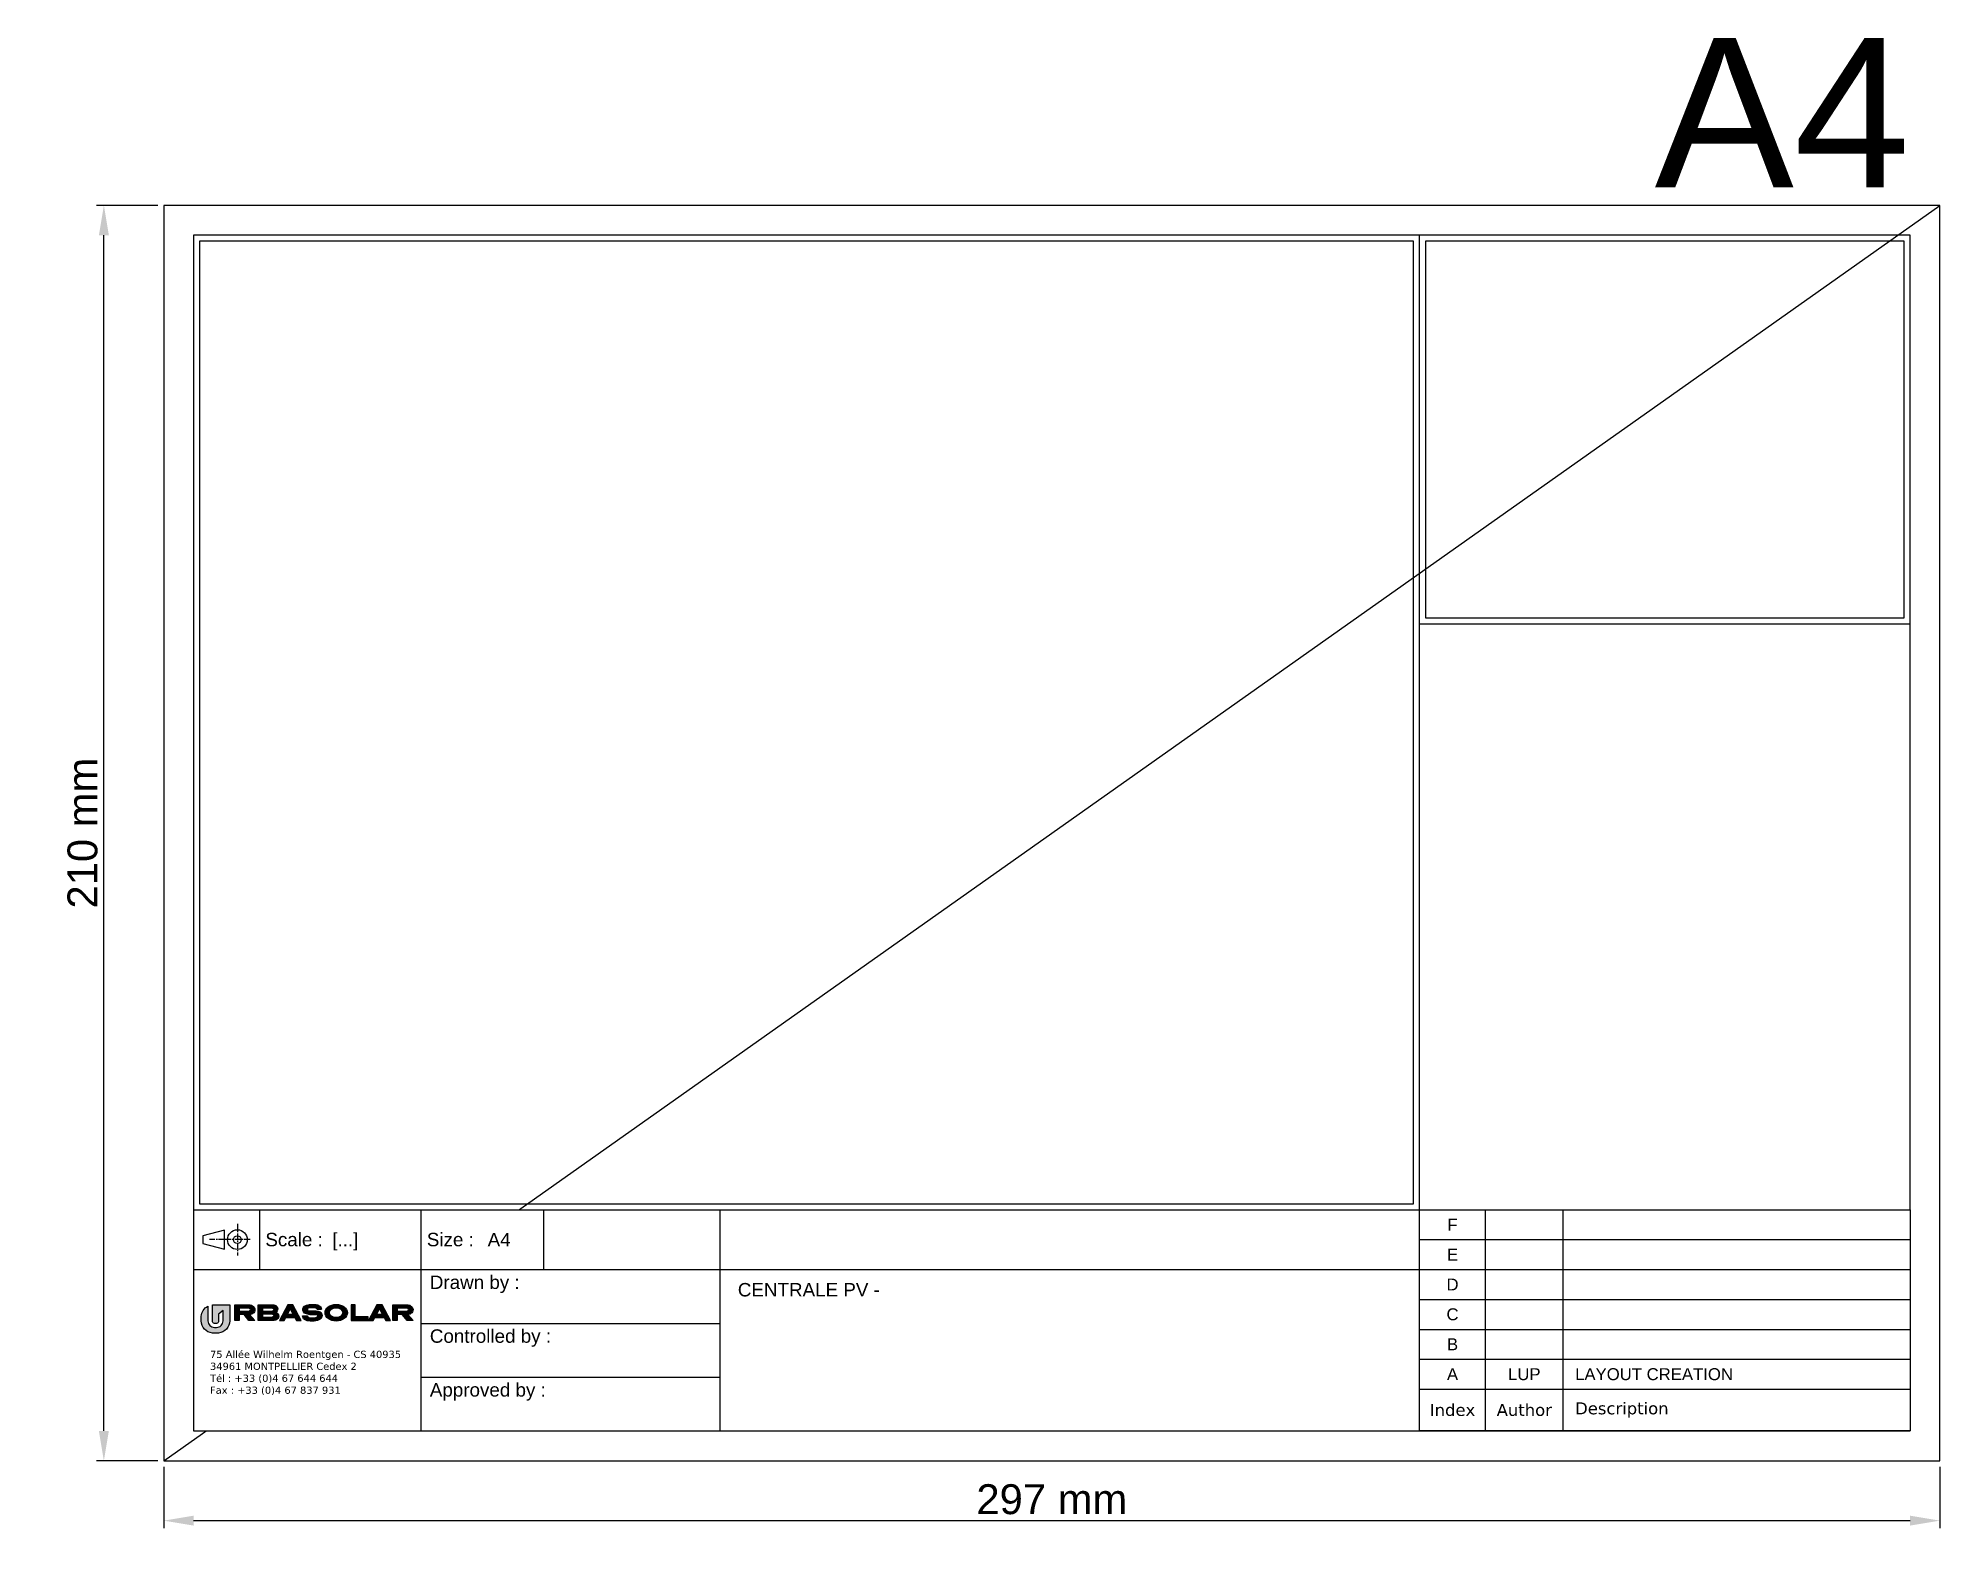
# Model space of a CAD drawing. Header units: millimetres. Extents: x -5397 to -3811, y -14 to 3249.
# Drawn here: x -5021 to -4703, y 2938.1 to 3190 of the extents above; entities that cross this region are included whole.
import ezdxf
from ezdxf.enums import TextEntityAlignment as Align

# ---------------------------------------------------------------- set-up
doc = ezdxf.new("R2010")
doc.units = ezdxf.units.MM
doc.set_wipeout_variables(frame=1)
doc.header["$PDMODE"] = 35
doc.header["$PDSIZE"] = 0.5
doc.linetypes.add('AXES', pattern=[0.7999999999999999, 0.5, -0.1, 0.1, -0.1])
for name, color, linetype in [('UBS-900-Cartouche', 7, 'Continuous'), ('UBS-900-Impression (Dimension)', 8, 'Continuous'), ('UBS-900-Impression (Format)', 251, 'Continuous')]:
    doc.layers.add(name, color=color, linetype=linetype)
doc.layers.add('UBS-900-Fenêtre de présentation', color=210, linetype='Continuous', plot=False)
doc.layers.add('UBS-900-Non imprimable', color=130, linetype='Continuous', plot=False)
doc.styles.get("Standard").update_dxf_attribs({"font": 'arial.ttf'})
doc.styles.add('UBS-Style de texte', font='verdana.ttf')
doc.dimstyles.new('ISO-25', dxfattribs={"dimtxt": 2.5, "dimasz": 2.5, "dimexe": 1.25, "dimexo": 0.625, "dimtad": 1, "dimtxsty": 'Standard', "dimcen": 2.5, "dimadec": 0, "dimazin": 0, "dimtfac": 1, "dimtmove": 0, "dimatfit": 3, "dimfxl": 1, "dimarcsym": 0})

msp = doc.modelspace()

# ---------------------------------------------------------------- texts
at = {"layer": 'UBS-900-Impression (Format)', "insert": (-4708, 3165), "char_height": 25, "attachment_point": 9}
msp.add_mtext_dynamic_manual_height_columns('A4', width=61.46018819926667, gutter_width=12.5, heights=[0], dxfattribs=at)

# ---------------------------------------------------------------- blocks, each defined once
blk = doc.blocks.new('*D53')
at = {"layer": 'Defpoints', "color": 0, "transparency": 16777216}
for p in [(-9.999999999999913, 210.0000000000001), (0, 210.0000000000001), (0, 0)]:
    blk.add_point(p, dxfattribs=at)
at = {"layer": 'UBS-900-Impression (Dimension)', "color": 0, "lineweight": -2, "transparency": 16777216}
for p, q in [((-1, 210.0000000000001), (-11.24999999999991, 210.0000000000001)), ((-9.999999999999869, 5), (-9.999999999999913, 205.0000000000001)), ((-1, -1.608122649676636e-16), (-11.24999999999987, -1.809137980886194e-15))]:
    blk.add_line(p, q, dxfattribs=at)
at = {"layer": 'UBS-900-Impression (Dimension)', "color": 0, "transparency": 16777216}
for points in [[(-10.83333333333325, 205.0000000000001), (-9.166666666666579, 205.0000000000001), (-9.999999999999913, 210.0000000000001)], [(-10.8333333333332, 4.999999999999999), (-9.166666666666535, 5), (-9.999999999999867, -1.608122649676615e-15)]]:
    blk.add_solid(points, dxfattribs=at)
at = {"layer": 'UBS-900-Impression (Dimension)', "color": 0, "transparency": 16777216, "insert": (-13.55286493860832, 105), "char_height": 5, "attachment_point": 5, "rotation": 90}
blk.add_mtext('210 mm', dxfattribs=at)
blk = doc.blocks.new('*D54')
at = {"layer": 'Defpoints', "color": 0, "transparency": 16777216}
for p in [(0, 0), (297, 0), (297, -10)]:
    blk.add_point(p, dxfattribs=at)
at = {"layer": 'UBS-900-Impression (Dimension)', "color": 0, "lineweight": -2, "transparency": 16777216}
for p, q in [((-6.123233995736766e-17, -1), (-6.888638245203862e-16, -11.25)), ((297, -1), (297, -11.25)), ((4.999999999999999, -10), (292, -10))]:
    blk.add_line(p, q, dxfattribs=at)
at = {"layer": 'UBS-900-Impression (Dimension)', "color": 0, "transparency": 16777216}
for points in [[(4.999999999999999, -9.166666666666666), (4.999999999999999, -10.83333333333333), (-6.123233995736766e-16, -10)], [(292, -9.166666666666666), (292, -10.83333333333333), (297, -10)]]:
    blk.add_solid(points, dxfattribs=at)
at = {"layer": 'UBS-900-Impression (Dimension)', "color": 0, "transparency": 16777216, "insert": (148.5, -6.447135061391542), "char_height": 5, "attachment_point": 5}
blk.add_mtext('297 mm', dxfattribs=at)
blk = doc.blocks.new('80-4_URBASOLAR (Logo Cartouche)')
at = {"true_color": 0x29364b, "transparency": 33554687}
h = blk.add_hatch(color=159, dxfattribs=at)
h.dxf.hatch_style = 1
edge = h.paths.add_edge_path()
edge.add_line((2.400463331282822, 17.86364675090147), (2.400463331282822, 15.41068821422558))
edge.add_arc((3.478778219823312, 15.4063360993915), 1.078323671144972, 179.76875357965, 270.6843517050186)
edge.add_line((3.491657616923703, 14.32808934614719), (3.83416478213303, 14.32808934614719))
edge.add_arc((3.858507703905275, 15.39478155875416), 1.066969940662228, 268.6926832203146, 360.8542114950167)
edge.add_line((4.925359067773911, 15.41068821422558), (4.925359067773911, 17.16194822396062))
edge.add_line((4.925359067773911, 17.16194822396061), (4.190512465906977, 16.55794222440188))
edge.add_line((4.190512465907091, 16.55794222440188), (4.190512465907091, 15.39478155875416))
edge.add_arc((3.799504880971767, 15.37553385776069), 0.3914810410102535, -84.92064899586791, 2.8181615739312065, ccw=False)
edge.add_line((3.83416478213303, 14.98559014807689), (3.491657616923703, 14.98559014807689))
edge.add_arc((3.529849018215373, 15.37860929350752), 0.3948703987482983, 177.6527443251927, 264.4497430967445, ccw=False)
edge.add_line((3.135309933149756, 15.39478155875416), (3.135309933149756, 18.1))
edge.add_line((3.135309933149756, 18.1), (6.034788311223565, 18.1))
edge.add_line((6.034788311223565, 18.1), (6.034788311223565, 15.41068821422558))
edge.add_arc((3.921417004668911, 15.47113794438312), 2.114235665493458, 277.31232033911766, 358.3615892312922, ccw=False)
edge.add_line((4.190512465907091, 13.37409715269937), (3.135309933149756, 13.37409715269937))
edge.add_arc((3.344455821447355, 15.41684940732734), 2.053430976775076, 180.1719127134834, 264.1541777161067, ccw=False)
edge.add_line((1.291034087833168, 15.41068821422558), (1.291034087833168, 16.18817554291076))
edge.add_arc((3.273978250886444, 16.08019533158711), 1.985881990407417, 116.0951052979874, 176.8830660387854, ccw=False)
h = blk.add_hatch(color=159, dxfattribs=at)
h.dxf.hatch_style = 1
edge = h.paths.add_edge_path()
edge.add_line((7.612894454053389, 15.45522285281166), (6.904495678320586, 15.45522285281166))
edge.add_line((6.904495678320586, 15.45522285281166), (6.904495678320586, 18.1))
edge.add_line((6.904495678320586, 18.1), (9.221869563061432, 18.1))
edge.add_arc((9.210837517161849, 16.59943055121609), 1.500610001519504, 64.87471930638469, 89.57877438990738, ccw=False)
edge.add_arc((9.482987922263646, 17.2779962784885), 0.7718226411572428, -58.26809893335991, 61.7762739881249, ccw=False)
edge.add_arc((9.305071610897926, 17.70592379923829), 1.231567011648562, 272.6878779938178, 298.29901668750165, ccw=False)
edge.add_line((9.362826088284578, 16.47571173438006), (10.26715955166935, 15.45522285281166))
edge.add_line((10.26715955166924, 15.45522285281166), (9.255577998676358, 15.45522285281166))
edge.add_line((9.255577998676472, 15.45522285281166), (8.436227575813064, 16.47571173438006))
edge.add_line((8.43622757581295, 16.47571173438006), (7.612894454053389, 16.47571173438006))
edge.add_line((7.612894454053389, 16.47571173438006), (7.612894454053389, 15.45522285281166))
edge = h.paths.add_edge_path(flags=16)
edge.add_line((7.612894454053389, 17.05139093403347), (9.221869563061318, 17.05139093403347))
edge.add_arc((9.204241859910553, 17.46820381240974), 0.4171854641507609, 272.4216897762907, 294.2833079794962)
edge.add_arc((9.282800762871489, 17.2918076501046), 0.2240909751917351, 294.5222315034373, 425.4777684965631)
edge.add_arc((9.234668871830763, 17.08945481098498), 0.4300511927372221, 70.84083333362162, 91.70550551741162)
edge.add_line((9.221869563061432, 17.51931549314808), (7.612894454053503, 17.51931549314808))
edge.add_line((7.612894454053389, 17.51931549314808), (7.612894454053389, 17.05139093403347))
h = blk.add_hatch(color=159, dxfattribs=at)
h.dxf.hatch_style = 1
edge = h.paths.add_edge_path()
edge.add_line((10.79363005162111, 15.45522285281166), (10.79363005162111, 18.1))
edge.add_line((10.79363005162111, 18.1), (13.11100393636195, 18.1))
edge.add_arc((13.13226454463859, 16.56892944896859), 1.531218157448485, 66.89345922024762, 90.79556414735862, ccw=False)
edge.add_arc((13.42713035643919, 17.40461550586643), 0.6493402522461297, -61.178629200359524, 61.87982125812238, ccw=False)
edge.add_arc((13.56993913442739, 16.19398350143422), 0.6639208778877527, -75.44093594517409, 75.14378357315968, ccw=False)
edge.add_arc((13.13770881258108, 17.36949494946742), 1.914284908230504, 270.20962150849067, 288.2386737923407, ccw=False)
edge.add_line((13.14471237197688, 15.45522285281166), (10.79363005162099, 15.45522285281166))
edge = h.paths.add_edge_path(flags=16)
edge.add_line((11.50202882735391, 17.05139093403347), (13.11100393636184, 17.05139093403347))
edge.add_arc((13.09337623321096, 17.46820381240974), 0.4171854641507609, 272.4216897762907, 294.2833079794962)
edge.add_arc((13.17193513617201, 17.2918076501046), 0.2240909751917351, 294.5222315034373, 425.4777684965631)
edge.add_arc((13.12380324513128, 17.08945481098498), 0.4300511927372221, 70.84083333362162, 91.70550551741162)
edge.add_line((13.11100393636184, 17.51931549314808), (11.50202882735391, 17.51931549314808))
edge.add_line((11.50202882735391, 17.51931549314808), (11.50202882735391, 17.05139093403347))
edge = h.paths.add_edge_path(flags=16)
edge.add_line((11.50202882735391, 16.05558298834443), (13.11100393636184, 16.05558298834443))
edge.add_arc((13.09337623321096, 16.4723958667207), 0.4171854641507609, 272.4216897762907, 294.2833079794962)
edge.add_arc((13.17193513617201, 16.29599970441556), 0.2240909751917351, 294.5222315034373, 425.4777684965631)
edge.add_arc((13.12380324513128, 16.09364686529593), 0.4300511927372221, 70.84083333362162, 91.70550551741162)
edge.add_line((13.11100393636184, 16.52350754745904), (11.50202882735391, 16.52350754745904))
edge.add_line((11.50202882735391, 16.52350754745904), (11.50202882735391, 16.05558298834443))
h = blk.add_hatch(color=159, dxfattribs=at)
h.dxf.hatch_style = 1
h.paths.add_polyline_path([(16.9424014122244, 15.99093992843049), (17.21884557617204, 15.45522285281166), (18.00186250666115, 15.45522285281166), (16.60227867325739, 18.1), (15.74444621532314, 18.1), (14.34486238191937, 15.45522285281166), (15.12787931240848, 15.45522285281166), (15.40432347635613, 15.99093992843049)])
h.paths.add_polyline_path([(15.68076764030377, 16.52665700404933), (16.66595724827675, 16.52665700404933), (16.17336244429021, 17.48124922292003)], flags=16)
at = {"true_color": 0xa22f15, "transparency": 33554687}
h = blk.add_hatch(color=24, dxfattribs=at)
h.dxf.hatch_style = 1
edge = h.paths.add_edge_path()
edge.add_line((18.22113087552839, 16.26878165035602), (18.99124950081296, 16.26878165035602))
edge.add_arc((19.63240389911948, 16.65602370572517), 0.7490229448517044, 211.1309808548599, 270.592238835482)
edge.add_line((19.64014605013142, 15.90704077466998), (20.17138451031963, 15.90704077466998))
edge.add_arc((20.06633849299112, 16.95421236214749), 1.052427194335443, 275.7284078603095, 300.260126024113)
edge.add_arc((20.51010776916621, 16.23867133104967), 0.2119755370288656, 294.1061448718363, 409.724758632833)
edge.add_arc((20.44147783471362, 16.16278178266185), 0.3142591577607006, 49.12282033039904, 89.94115307045752)
edge.add_line((20.44180060165081, 16.47704077466998), (19.45081488872052, 16.47704077466998))
edge.add_arc((19.58068750581822, 18.94557724594672), 2.471950486295224, 249.3661622823621, 266.98837803110325, ccw=False)
edge.add_arc((19.03591590600604, 17.31728712244349), 0.7588396898070746, 188.4462923025365, 244.5300267827522, ccw=False)
edge.add_line((18.28530660524927, 17.20582702893955), (18.28530660524927, 17.45820383802313))
edge.add_arc((18.9633439663146, 17.34855094763124), 0.6868467218905431, 117.44479634397089, 170.8136033944974, ccw=False)
edge.add_arc((19.57727721010201, 16.01468959695815), 2.154682158434961, 91.02292896095412, 115.58493868855479, ccw=False)
edge.add_line((19.53881068235387, 18.16902836561106), (20.28231642018125, 18.16902836561106))
edge.add_arc((20.22846655688897, 16.52314724214266), 1.646761816525451, 64.27271711894628, 88.12606777594988, ccw=False)
edge.add_arc((20.56836414442307, 17.25308620588953), 0.841703326492786, 6.705551483724889, 63.54745735135458, ccw=False)
edge.add_line((21.40430966502072, 17.35136935002861), (20.66391818625959, 17.35136935002861))
edge.add_arc((20.16372627676856, 17.07868682600829), 0.5696908856795493, 28.59726634369515, 88.49840751145284)
edge.add_line((20.17865487428719, 17.64818207814168), (19.56383190005761, 17.64818207814168))
edge.add_arc((19.66517963830518, 16.53146720589236), 1.121304360979099, 95.18568664384148, 118.0172353239306)
edge.add_arc((19.22996141462272, 17.34006697187178), 0.2030765315584158, 116.780226098997, 236.2078554426951)
edge.add_arc((19.53857698268655, 18.07648507324622), 0.9985384011042655, 245.0276987271353, 271.244149417998)
edge.add_line((19.56025804458773, 17.07818207814168), (20.4418006016507, 17.07818207814168))
edge.add_arc((20.42682761255799, 15.27303885290439), 1.805205321846377, 65.10724429152509, 89.52476379932801, ccw=False)
edge.add_arc((20.73060925567677, 16.31042553324136), 0.7537437251493794, -52.76614960466583, 52.76614960466583, ccw=False)
edge.add_arc((20.12901324696293, 17.26375015856203), 1.879311395863112, 270.7075687082047, 304.2491778170159, ccw=False)
edge.add_line((20.15222103205485, 15.38458206567303), (19.4979658142388, 15.38458206567303))
edge.add_arc((19.49364328877459, 17.2825712985704), 1.897994155001737, 239.719084331585, 270.13048653462874, ccw=False)
edge.add_arc((18.95751686297353, 16.24811467752129), 0.7366759438665758, 178.3923925962612, 235.1538400372659, ccw=False)
at = {"true_color": 0x29364b, "transparency": 33554687}
h = blk.add_hatch(color=159, dxfattribs=at)
h.dxf.hatch_style = 1
edge = h.paths.add_edge_path()
edge.add_ellipse((23.84174042196196, 16.77761142640583), major_axis=(1.867904814761172, 0), ratio=0.7449208551575522, start_angle=0, end_angle=360)
edge = h.paths.add_edge_path(flags=17)
edge.add_ellipse((23.83351491516169, 16.77761142640583), major_axis=(1.124532303498626, 0), ratio=0.734046683872717, start_angle=0, end_angle=360)
h = blk.add_hatch(color=159, dxfattribs=at)
h.dxf.hatch_style = 1
h.paths.add_polyline_path([(26.32999041682081, 18.1), (26.32999041682081, 15.45522285281166), (29.16837744667168, 15.45522285281166), (29.16837744667168, 16.10153229166479), (27.04098041399493, 16.10153229166479), (27.04098041399493, 18.1)])
h = blk.add_hatch(color=159, dxfattribs=at)
h.dxf.hatch_style = 1
h.paths.add_polyline_path([(31.85548420309499, 15.99093992843049), (32.13192836704263, 15.45522285281166), (32.91494529753174, 15.45522285281166), (31.51536146412786, 18.1), (30.65752900619373, 18.1), (29.25794517278985, 15.45522285281166), (30.04096210327896, 15.45522285281166), (30.3174062672266, 15.99093992843049)])
h.paths.add_polyline_path([(30.59385043117425, 16.52665700404933), (31.57904003914723, 16.52665700404933), (31.0864452351608, 17.48124922292003)], flags=16)
h = blk.add_hatch(color=159, dxfattribs=at)
h.dxf.hatch_style = 1
edge = h.paths.add_edge_path()
edge.add_line((34.04631515488779, 15.45522285281166), (33.33791637915499, 15.45522285281166))
edge.add_line((33.33791637915488, 15.45522285281166), (33.33791637915488, 18.1))
edge.add_line((33.33791637915488, 18.1), (35.65529026389572, 18.1))
edge.add_arc((35.64425821799614, 16.59943055121609), 1.500610001519504, 64.87471930638469, 89.57877438990738, ccw=False)
edge.add_arc((35.91640862309794, 17.2779962784885), 0.7718226411572428, -58.26809893335991, 61.7762739881249, ccw=False)
edge.add_arc((35.73849231173222, 17.70592379923829), 1.231567011648562, 272.6878779938178, 298.29901668750165, ccw=False)
edge.add_line((35.79624678911887, 16.47571173438006), (36.70058025250364, 15.45522285281166))
edge.add_line((36.70058025250364, 15.45522285281166), (35.68899869951076, 15.45522285281166))
edge.add_line((35.68899869951076, 15.45522285281166), (34.86964827664735, 16.47571173438006))
edge.add_line((34.86964827664735, 16.47571173438006), (34.04631515488779, 16.47571173438006))
edge.add_line((34.04631515488779, 16.47571173438006), (34.04631515488779, 15.45522285281166))
edge = h.paths.add_edge_path(flags=16)
edge.add_line((34.04631515488779, 17.05139093403347), (35.65529026389572, 17.05139093403347))
edge.add_arc((35.63766256074484, 17.46820381240974), 0.4171854641507609, 272.4216897762907, 294.2833079794962)
edge.add_arc((35.71622146370589, 17.2918076501046), 0.2240909751917351, 294.5222315034373, 425.4777684965631)
edge.add_arc((35.66808957266517, 17.08945481098498), 0.4300511927372221, 70.84083333362162, 91.70550551741162)
edge.add_line((35.65529026389572, 17.51931549314808), (34.04631515488779, 17.51931549314808))
edge.add_line((34.04631515488779, 17.51931549314808), (34.04631515488779, 17.05139093403347))
at = {"color": 159, "true_color": 0x29364b, "transparency": 33554687}
blk.add_lwpolyline([(2.400463331282822, 17.86364675090147), (2.400463331282822, 15.41068821422558, 0.4189018382690684), (3.491657616923703, 14.32808934614719), (3.83416478213303, 14.32808934614719, 0.4253068554031796), (4.925359067773911, 15.41068821422558), (4.925359067773911, 17.16194822396061), (4.190512465907091, 16.55794222440188), (4.190512465907091, 15.39478155875416, -0.4027011476131081), (3.83416478213303, 14.98559014807689), (3.491657616923703, 14.98559014807689, -0.3979331631776526), (3.135309933149756, 15.39478155875416), (3.135309933149756, 18.1), (6.034788311223565, 18.1), (6.034788311223565, 15.41068821422558, -0.3691637311684827), (4.190512465907091, 13.37409715269937), (3.135309933149756, 13.37409715269937, -0.3837752515623534), (1.291034087833168, 15.41068821422558), (1.291034087833168, 16.18817554291076, -0.2716375786275915), (2.400463331282822, 17.86364675090147)], format="xyb", dxfattribs=at)
for points in [[(7.612894454053389, 15.45522285281166), (6.904495678320586, 15.45522285281166), (6.904495678320586, 18.1), (9.221869563061432, 18.1, -0.1082112043522161), (9.847994943327194, 17.95805514651188, -0.5776084492458063), (9.888924399737675, 16.62154691588778, -0.1122171855540322), (9.362826088284578, 16.47571173438006), (10.26715955166924, 15.45522285281166), (9.255577998676472, 15.45522285281166), (8.43622757581295, 16.47571173438006), (7.612894454053389, 16.47571173438006)], [(7.612894454053389, 17.05139093403347), (9.221869563061432, 17.05139093403347, 0.0956796808350719), (9.37580889033768, 17.08792961453523, 0.6429473746866629), (9.37580889033768, 17.49568568567398, 0.09129165936028404), (9.221869563061432, 17.51931549314808), (7.612894454053389, 17.51931549314808)], [(10.79363005162111, 15.45522285281166), (10.79363005162111, 18.1), (13.11100393636184, 18.1, -0.1046723881318174), (13.73317904324438, 17.97730823717343, -0.5952828431251107), (13.74016462661848, 16.83571102453381, -0.7713884617469726), (13.73683416893209, 15.5513817744268, -0.07882925777401135), (13.14471237197688, 15.45522285281166)], [(11.50202882735391, 17.05139093403347), (13.11100393636184, 17.05139093403347, 0.0956796808350719), (13.26494326363809, 17.08792961453523, 0.6429473746866629), (13.26494326363809, 17.49568568567398, 0.09129165936028404), (13.11100393636184, 17.51931549314808), (11.50202882735391, 17.51931549314808)], [(11.50202882735391, 16.05558298834443), (13.11100393636184, 16.05558298834443, 0.0956796808350719), (13.26494326363809, 16.09212166884618, 0.6429473746866629), (13.26494326363809, 16.49987773998493, 0.09129165936028404), (13.11100393636184, 16.52350754745904), (11.50202882735391, 16.52350754745904)], [(34.04631515488779, 15.45522285281166), (33.33791637915488, 15.45522285281166), (33.33791637915488, 18.1), (35.65529026389572, 18.1, -0.1082112043522161), (36.28141564416148, 17.95805514651188, -0.5776084492458063), (36.32234510057208, 16.62154691588778, -0.1122171855540322), (35.79624678911887, 16.47571173438006), (36.70058025250364, 15.45522285281166), (35.68899869951076, 15.45522285281166), (34.86964827664735, 16.47571173438006), (34.04631515488779, 16.47571173438006)], [(34.04631515488779, 17.05139093403347), (35.65529026389572, 17.05139093403347, 0.0956796808350719), (35.80922959117197, 17.08792961453523, 0.6429473746866629), (35.80922959117197, 17.49568568567398, 0.09129165936028404), (35.65529026389572, 17.51931549314808), (34.04631515488779, 17.51931549314808)]]:
    blk.add_lwpolyline(points, format="xyb", close=True, dxfattribs=at)
for points in [[(16.9424014122244, 15.99093992843049), (17.21884557617204, 15.45522285281166), (18.00186250666115, 15.45522285281166), (16.60227867325739, 18.1), (15.74444621532314, 18.1), (14.34486238191937, 15.45522285281166), (15.12787931240848, 15.45522285281166), (15.40432347635613, 15.99093992843049)], [(26.32999041682081, 18.1), (26.32999041682081, 15.45522285281166), (29.16837744667168, 15.45522285281166), (29.16837744667168, 16.10153229166479), (27.04098041399493, 16.10153229166479), (27.04098041399493, 18.1)], [(31.85548420309499, 15.99093992843049), (32.13192836704263, 15.45522285281166), (32.91494529753174, 15.45522285281166), (31.51536146412786, 18.1), (30.65752900619373, 18.1), (29.25794517278985, 15.45522285281166), (30.04096210327896, 15.45522285281166), (30.3174062672266, 15.99093992843049)]]:
    blk.add_lwpolyline(points, close=True, dxfattribs=at)
for points in [[(15.68076764030377, 16.52665700404933), (16.66595724827675, 16.52665700404933), (16.17336244429021, 17.48124922292003), (15.68076764030377, 16.52665700404933)], [(30.59385043117425, 16.52665700404933), (31.57904003914723, 16.52665700404933), (31.0864452351608, 17.48124922292003), (30.59385043117425, 16.52665700404933)]]:
    blk.add_lwpolyline(points, dxfattribs=at)
at = {"color": 24, "true_color": 0xa22f15, "transparency": 33554687}
blk.add_lwpolyline([(18.22113087552839, 16.26878165035602), (18.99124950081296, 16.26878165035602, 0.2654312951636202), (19.64014605013142, 15.90704077466998), (20.17138451031974, 15.90704077466998, 0.1074504992209333), (20.59668458966928, 16.04518210021171, 0.5521356304686744), (20.64714150772272, 16.40039758988202, 0.1800109818053512), (20.44180060165081, 16.47704077466998), (19.45081488872052, 16.47704077466998, -0.07704331561743674), (18.70958598583752, 16.63219847268397, -0.2497161112508364), (18.28530660524927, 17.20582702893955), (18.28530660524927, 17.45820383802313, -0.2371678374029066), (18.64678058649804, 17.95809671780019, -0.1075841990064291), (19.53881068235387, 18.16902836561106), (20.28231642018125, 18.16902836561106, -0.1044573315402683), (20.94330627609577, 18.00666625321416, -0.2532334663773261), (21.40430966502072, 17.35136935002861), (20.66391818625948, 17.35136935002861, 0.2674869230484261), (20.17865487428719, 17.64818207814168), (19.56383190005749, 17.64818207814168, 0.0999522999028915), (19.13846133046206, 17.52136179327705, 0.5740251392718022), (19.11701396822821, 17.17129804101442, 0.1148924159866009), (19.56025804458773, 17.07818207814168), (20.44180060165081, 17.07818207814168, -0.1069464875158629), (21.18667666985948, 16.9105356205777, -0.4960361727762632), (21.18667666985948, 15.71031544590502, -0.1474068284789714), (20.15222103205485, 15.38458206567303), (19.4979658142388, 15.38458206567303, -0.1334791250006584), (18.53659869285309, 15.64353272250261, -0.2528599205740788)], format="xyb", close=True, dxfattribs=at)
for points in [[(19.45081488872052, 17.64818207814168), (20.44180060165081, 17.64818207814168)], [(19.45081488872052, 17.07818207814168), (20.44180060165081, 17.07818207814168)], [(19.45081488872052, 16.47704077466998), (20.44180060165081, 16.47704077466998)], [(19.45081488872052, 15.90704077466998), (20.44180060165081, 15.90704077466998)], [(20.66391818625948, 17.35136935002861), (21.40430966502072, 17.35136935002861)]]:
    blk.add_lwpolyline(points, dxfattribs=at)
at = {"color": 159, "true_color": 0x29364b, "transparency": 33554687}
for centre, major_axis, ratio in [((23.84174042196196, 16.77761142640583), (1.867904814761171, 0), 0.7449208551575522), ((23.83351491516169, 16.77761142640583), (1.124532303498626, 0), 0.734046683872717)]:
    blk.add_ellipse(centre, major_axis=major_axis, ratio=ratio, dxfattribs=at)
at = {"color": 159, "true_color": 0x29364b, "transparency": 33554687, "insert": (2.75, 3), "char_height": 1.2, "attachment_point": 7, "style": 'UBS-Style de texte'}
blk.add_mtext_dynamic_manual_height_columns('\\pxqj;75 Allée Wilhelm Roentgen - CS 40935\\P34961 MONTPELLIER Cedex 2\\PTél : +33 (0)4 67 644 644\\PFax : +33 (0)4 67 837 931', width=32.5, gutter_width=0.45, heights=[0], dxfattribs=at)
blk = doc.blocks.new('*U252')
blk.add_wipeout([(5, 5), (210, 5), (210, 42), (5, 42)])
at = {"color": 7}
for p, q in [((5, 42), (210, 42)), ((16, 42), (16, 32)), ((43, 42), (43, 5)), ((63.49999999999977, 42), (63.49999999999977, 32)), ((93, 42), (93, 5)), ((210, 42), (210, 5)), ((5, 32), (210, 32)), ((43, 23), (93, 23)), ((43, 14), (93, 14))]:
    blk.add_line(p, q, dxfattribs=at)
for points in [[(5, 5), (292, 5), (292, 205), (5, 205)], [(6.524999999999977, 37.65000000000009), (6.524999999999977, 36.34999999999991), (10.17499999999995, 35.40000000000009), (10.17499999999995, 38.59999999999991)]]:
    blk.add_lwpolyline(points, close=True, dxfattribs=at)
at = {"color": 7, "linetype": 'AXES', "ltscale": 2}
for points in [[(12.32499999999993, 39.65000000000009), (12.32499999999993, 34.34999999999991)], [(14.47499999999991, 37), (10.17499999999995, 37), (7.674999999999955, 37)]]:
    blk.add_lwpolyline(points, dxfattribs=at)
at = {"color": 7}
for radius in [1.65, 0.65]:
    blk.add_circle((12.32499999999993, 37), radius, dxfattribs=at)
blk.add_blockref('80-4_URBASOLAR (Logo Cartouche)', (5, 8))
at = {"color": 7, "char_height": 2.25}
for s, width, insert, attachment_point in [('Scale :', 27, (17, 37), 4), ('Size :', 15.99999999999977, (44, 37), 4), ('Drawn by :', 48, (44.5, 31), 1), ('Controlled by :', 48, (44.5, 22), 1), ('Approved by :', 48, (44.5, 13), 1)]:
    blk.add_mtext_dynamic_manual_height_columns(s, width=width, gutter_width=12.5, heights=[0], dxfattribs=dict(at, insert=insert, attachment_point=attachment_point))
at = {"color": 7}
for tag, p in [('ECHELLE', (28.19652442559527, 37)), ('FORMAT', (54.16742920195179, 37)), ('TITRE_1', (96, 28.625)), ('PROJET', (121.0998342108846, 28.625)), ('COMMUNE', (168.2999171054423, 28.625)), ('PROJETEUR', (64.99999999999977, 25.8)), ('TITRE_2', (96, 21.875)), ('TITRE_3', (96, 15.125)), ('TITRE_4', (96, 8.375))]:
    blk.add_attdef(tag, text='', height=2.25, dxfattribs=at).set_placement(p, align=Align.MIDDLE_LEFT)
blk.add_attdef('DEPT', text='', height=2.25, dxfattribs=at).set_placement((207, 28.625), align=Align.MIDDLE_RIGHT)
blk = doc.blocks.new('*U32')
blk.add_wipeout([(0, -1.4210854715202004e-14), (82.00000000000001, -1.4210854715202004e-14), (82.00000000000001, 37.000000000000014), (0, 37.000000000000014)])
for p, q in [((0, 32), (0, 37)), ((0, 37), (11, 37)), ((11, 37), (24, 37)), ((11, 32), (11, 37)), ((24, 37), (82.00000000000001, 37)), ((24, 32), (24, 37)), ((82.00000000000001, 37), (82.00000000000001, 32)), ((0, 27), (0, 32)), ((0, 32), (11, 32)), ((11, 27), (11, 32)), ((11, 32), (24, 32)), ((24, 27), (24, 32)), ((24, 32), (82.00000000000001, 32)), ((82.00000000000001, 32), (82.00000000000001, 27)), ((0, 22), (0, 27)), ((0, 27), (11, 27)), ((11, 22), (11, 27)), ((11, 27), (24, 27)), ((24, 22), (24, 27)), ((24, 27), (82.00000000000001, 27)), ((82.00000000000001, 27), (82.00000000000001, 22)), ((0, 17), (0, 22)), ((0, 22), (11, 22)), ((11, 17), (11, 22)), ((11, 22), (24, 22)), ((24, 17), (24, 22)), ((24, 22), (82.00000000000001, 22)), ((82.00000000000001, 22), (82.00000000000001, 17)), ((0, 12), (0, 17)), ((0, 17), (11, 17)), ((11, 12), (11, 17)), ((11, 17), (24, 17)), ((24, 12), (24, 17)), ((24, 17), (82.00000000000001, 17)), ((82.00000000000001, 17), (82.00000000000001, 12)), ((0, 5), (0, 12)), ((0, 12), (11, 12)), ((11, 5), (11, 12)), ((11, 12), (24, 12)), ((24, 5), (24, 12)), ((24, 12), (82.00000000000001, 12)), ((82.00000000000001, 12), (82.00000000000001, 5)), ((0, 7), (11, 7)), ((11, 7), (24, 7)), ((24, 7), (82.00000000000001, 7)), ((0, 0), (0, 5)), ((11, 0), (11, 5)), ((24, 0), (24, 5)), ((82.00000000000001, 5), (82.00000000000001, 0)), ((11, 0), (0, 0)), ((24, 0), (11, 0)), ((82.00000000000001, 0), (24, 0))]:
    blk.add_line(p, q)
at = {"char_height": 2}
for s, width, gutter_width, insert, attachment_point in [('F', 2, 7.5, (5.5, 34.49999999999999), 5), ('E', 2, 7.5, (5.5, 29.49999999999999), 5), ('D', 2, 7.5, (5.5, 24.5), 5), ('C', 2, 7.5, (5.5, 19.5), 5), ('B', 2, 7.5, (5.5, 14.5), 5), ('A', 2, 7.5, (5.5, 9.500000000000002), 5), ('{\\fVerdana|b0|i0|c0|p34;Index}', 9, 12.5, (5.5, 3.499999999999996), 5), ('{\\fVerdana|b0|i0|c0|p34;Author}', 9, 12.5, (17.5, 3.5), 5), ('{\\fVerdana|b0|i0|c0|p34;Description}', 9, 12.5, (26, 3.499999999999996), 4)]:
    blk.add_mtext_dynamic_manual_height_columns(s, width=width, gutter_width=gutter_width, heights=[0], dxfattribs=dict(at, insert=insert, attachment_point=attachment_point))
for tag, p in [('AUTEUR_F', (17.5, 34.49999999999999)), ('AUTEUR_E', (17.5, 29.49999999999999)), ('AUTEUR_D', (17.5, 24.5)), ('AUTEUR_C', (17.5, 19.5)), ('AUTEUR_B', (17.5, 14.5)), ('AUTEUR_A', (17.5, 9.500000000000002))]:
    blk.add_attdef(tag, text='', height=2).set_placement(p, align=Align.MIDDLE_CENTER)
for tag, p in [('MODIFICATIONS_IND_F', (26, 34.49999999999999)), ('MODIFICATIONS_IND_E', (26, 29.49999999999999)), ('MODIFICATIONS_IND_D', (26, 24.5)), ('MODIFICATIONS_IND_C', (26, 19.5)), ('MODIFICATIONS_IND_B', (26, 14.5)), ('MODIFICATIONS_IND_A', (26, 9.500000000000002))]:
    blk.add_attdef(tag, text='', height=2).set_placement(p, align=Align.MIDDLE_LEFT)
blk = doc.blocks.new('80-2_Impression Cartouche (A4)')
at = {"color": 0}
blk.add_lwpolyline([(0, 0), (297, 0), (297, 210), (0, 210)], close=True, dxfattribs=at)
at = {"layer": 'UBS-900-Non imprimable', "color": 0}
blk.add_lwpolyline([(0, 0), (297, 210)], dxfattribs=at)
at = {"layer": 'UBS-900-Impression (Dimension)'}
dim = blk.add_linear_dim(base=(-9.999999999999913, 210.0000000000001), p1=(0, 0), p2=(0, 210), angle=90, dimstyle='ISO-25', override={"dimtxt": 5, "dimasz": 5, "dimexo": 1, "dimgap": 1, "dimdec": 0, "dimzin": 0, "dimpost": ' mm'}, dxfattribs=at)
dim.commit()
dim.dimension.update_dxf_attribs({"geometry": '*D53', "text_midpoint": (-13.55286493860832, 105)})
dim = blk.add_linear_dim(base=(297, -10), p1=(0, 0), p2=(297, 0), dimstyle='ISO-25', override={"dimtxt": 5, "dimasz": 5, "dimexo": 1, "dimgap": 1, "dimdec": 0, "dimzin": 0, "dimpost": ' mm'}, dxfattribs=at)
dim.commit()
dim.dimension.update_dxf_attribs({"geometry": '*D54', "text_midpoint": (148.5, -6.447135061391542)})

# ---------------------------------------------------------------- linework, layer by layer
at = {"layer": 'UBS-900-Fenêtre de présentation'}
msp.add_lwpolyline([(-4789, 3093), (-4709, 3093), (-4709, 3156), (-4789, 3156)], close=True, dxfattribs=at)

# ---------------------------------------------------------------- block references
at = {"layer": 'UBS-900-Impression (Format)'}
msp.add_blockref('80-2_Impression Cartouche (A4)', (-5000, 2952), dxfattribs=at)

msp.set_redraw_order([(e.dxf.handle, doc.entitydb.next_handle()) for e in msp.query("TEXT MTEXT ATTDEF DIMENSION ARC_DIMENSION")])  # texts and dimensions are drawn at this point

# ---------------------------------------------------------------- next in the draw order: block references
at = {"layer": 'UBS-900-Cartouche'}
ref = msp.add_blockref('*U252', (-5000, 2952), dxfattribs=at)
ref.add_attrib('TITRE_1', 'CENTRALE PV -', dxfattribs={"layer": '0', "color": 7, "height": 2.25}).set_placement((-4904, 2980.625), align=Align.MIDDLE_LEFT)
ref.add_attrib('FORMAT', 'A4', dxfattribs={"layer": '0', "color": 7, "height": 2.25}).set_placement((-4945.832570798048, 2989), align=Align.MIDDLE_LEFT)
ref.add_attrib('ECHELLE', '[...]', dxfattribs={"layer": '0', "color": 7, "height": 2.25}).set_placement((-4971.803475574405, 2989), align=Align.MIDDLE_LEFT)

# ---------------------------------------------------------------- next in the draw order: linework, layer by layer
msp.add_lwpolyline([(-4790, 3092), (-4708, 3092)], dxfattribs=at)

# ---------------------------------------------------------------- next in the draw order: block references
msp.add_blockref('*U32', (-4790, 2957), dxfattribs=at).add_auto_attribs({'MODIFICATIONS_IND_A': 'LAYOUT CREATION', 'AUTEUR_A': 'LUP'})

# ---------------------------------------------------------------- next in the draw order: linework, layer by layer
msp.add_lwpolyline([(-4790, 2994), (-4790, 3092), (-4790, 3157)], dxfattribs=at)
at = {"layer": 'UBS-900-Fenêtre de présentation'}
msp.add_lwpolyline([(-4994, 2995), (-4791, 2995), (-4791, 3156), (-4994, 3156)], close=True, dxfattribs=at)

doc.saveas('drawing.dxf')
